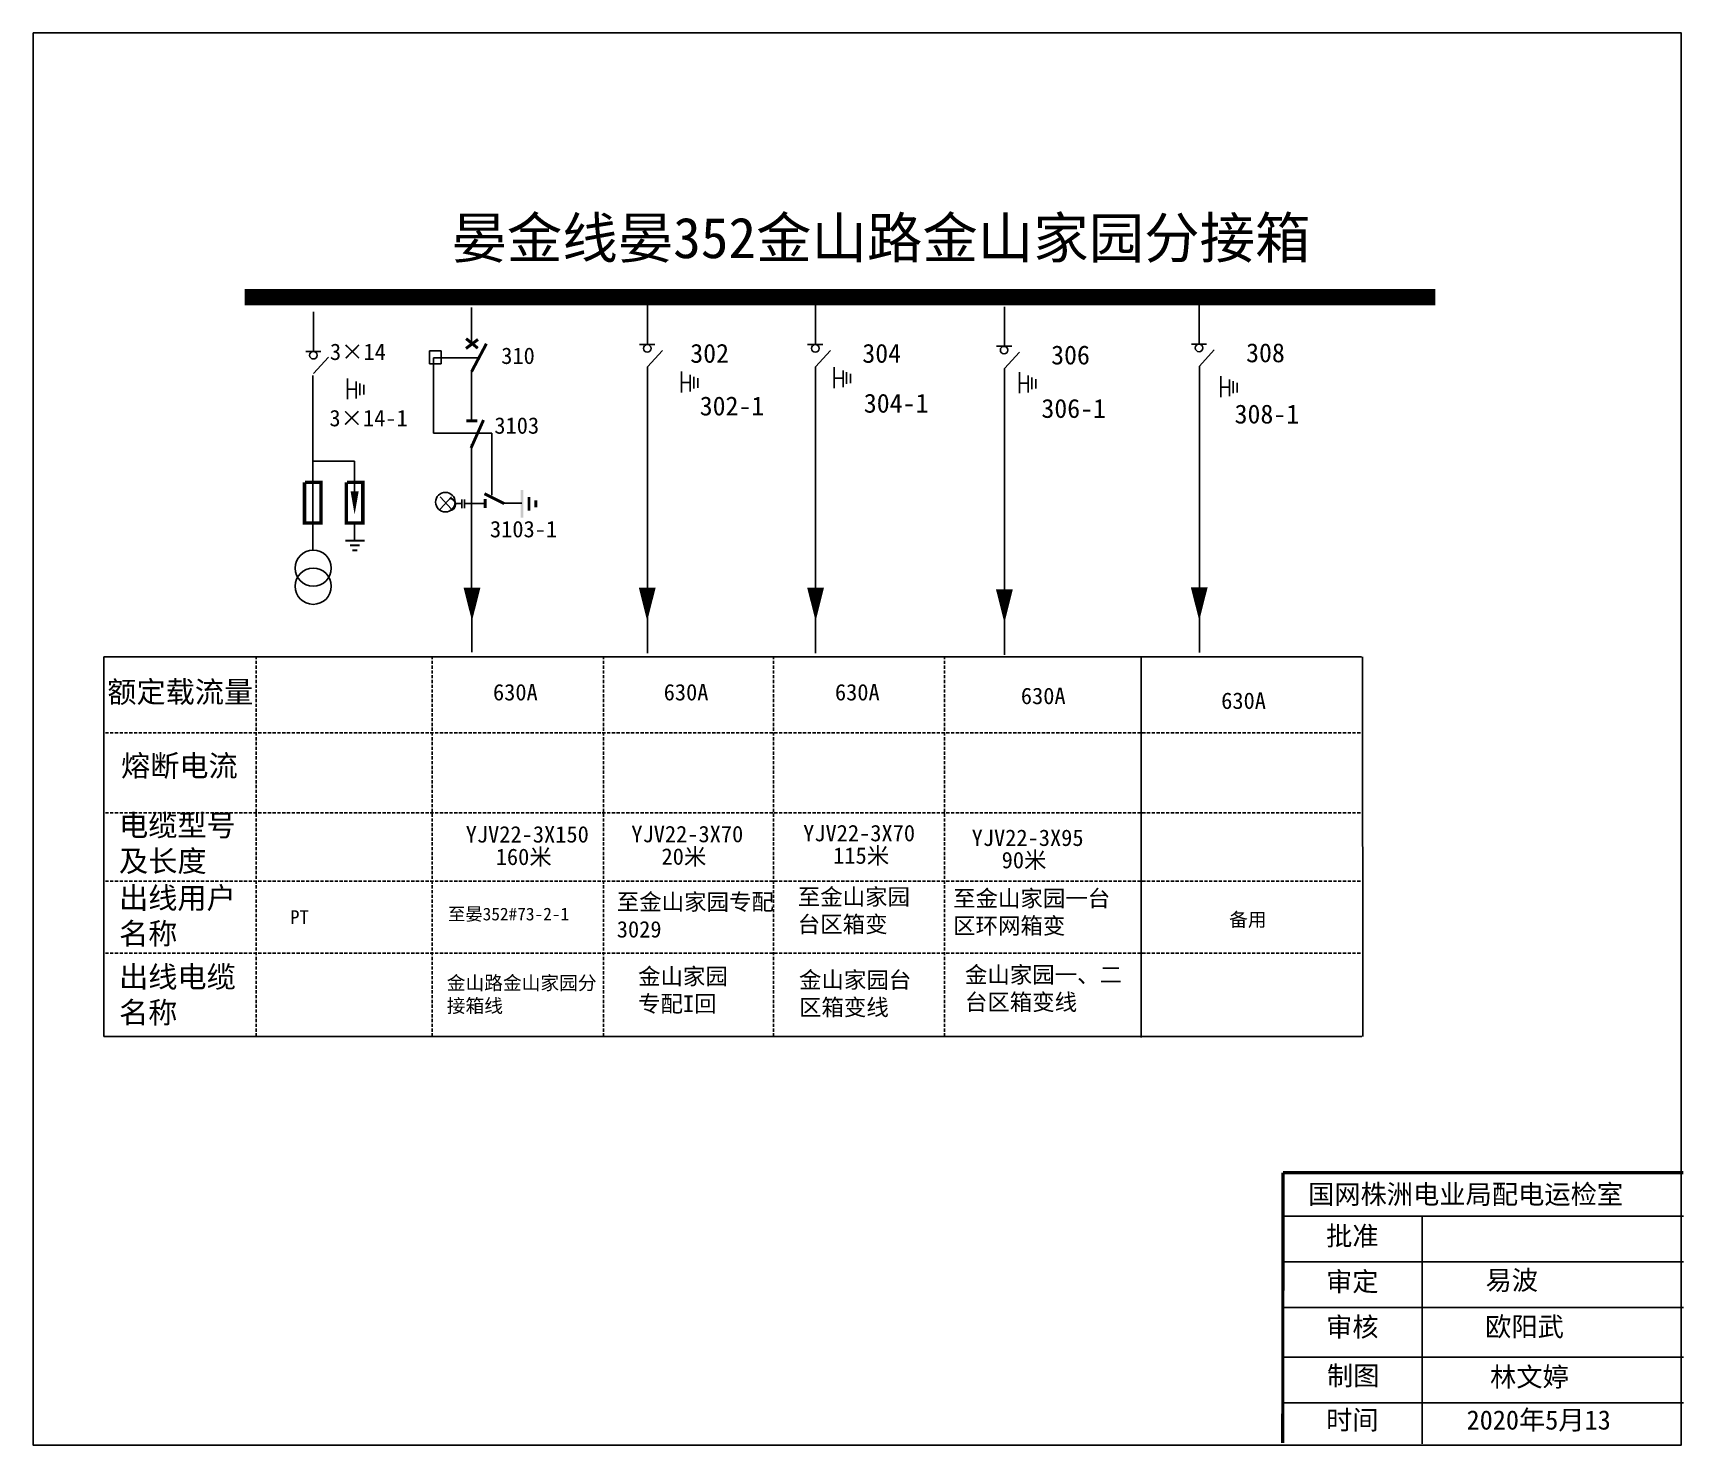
# Model space of a CAD drawing. Extents: x 660 to 1125, y -528 to -319.
# Drawn here: x 1004.9 to 1125.3, y -422 to -319 of the extents above; entities that cross this region are included whole.
import ezdxf

# ---------------------------------------------------------------- set-up
doc = ezdxf.new("R2010")
doc.units = 0
doc.header["$LTSCALE"] = 0.774411
doc.linetypes.add('DASHED', pattern=[0.45, 0.3, -0.15])
doc.layers.get('0').update_dxf_attribs({"linetype": 'CONTINUOUS'})
for name, color, linetype in [('1', 7, 'CONTINUOUS'), ('F11', 7, 'CONTINUOUS'), ('Layer2', 1, 'CONTINUOUS')]:
    doc.layers.add(name, color=color, linetype=linetype)
doc.styles.add('HZ', font='')
doc.styles.add('hztxt_txtstyle_0.00_0_0', font='', dxfattribs={"bigfont": 'hztxt.shx'})
doc.styles.add('hztxt_txtstyle_0.79_0_0', font='', dxfattribs={"height": 0.786403, "bigfont": 'hztxt.shx'})
doc.styles.add('KaiTi_GB2312_txtstyle_1.40_0_0', font='', dxfattribs={"height": 1.404432})
doc.styles.get("Standard").update_dxf_attribs({"font": '', "height": 2.5})
doc.styles.add('STYLE1', font='txt.shx', dxfattribs={"height": 2.6})
doc.styles.add('字体', font='', dxfattribs={"height": 2.5})
doc.styles.get('HZ').set_extended_font_data('SimSun')
doc.styles.get('hztxt_txtstyle_0.00_0_0').set_extended_font_data('hztxt')
doc.styles.get('hztxt_txtstyle_0.79_0_0').set_extended_font_data('hztxt')
doc.styles.get('KaiTi_GB2312_txtstyle_1.40_0_0').set_extended_font_data('KaiTi_GB2312')
doc.styles.get('Standard').set_extended_font_data('SimSun')
doc.styles.get('字体').set_extended_font_data('KaiTi_GB2312')

msp = doc.modelspace()

# ---------------------------------------------------------------- texts
at = {"style": 'HZ'}
msp.add_text('晏金线晏352金山路金山家园分接箱', height=2.964, dxfattribs=at).set_placement((1035.38, -335.45))
for s, height, p in [('3×14', 1.2, (1026.52, -342.88)), ('310', 1.2, (1039.01, -343.17)), ('3×14-1', 1.2, (1026.48, -347.72)), ('3103', 1.2, (1038.51, -348.26)), ('3103-1', 1.2, (1038.19, -355.82)), ('630A', 1.2, (1038.41, -367.72)), ('630A', 1.2, (1038.41, -367.72)), ('630A', 1.2, (1050.86, -367.72)), ('630A', 1.2, (1063.35, -367.72)), ('630A', 1.2, (1076.91, -367.99)), ('630A', 1.2, (1091.52, -368.34)), ('YJV22-3X150', 1.2, (1036.42, -378.09)), ('YJV22-3X70', 1.2, (1048.5, -378.07)), ('YJV22-3X70', 1.2, (1061.03, -378)), ('115米', 1.2, (1063.22, -379.64)), ('YJV22-3X95', 1.2, (1073.32, -378.34)), ('160米', 1.2, (1038.61, -379.73)), ('20米', 1.2, (1050.7, -379.71)), ('90米', 1.2, (1075.51, -379.97)), ('至晏352#73-2-1', 0.9269, (1035.13, -383.77))]:
    msp.add_text(s, height=height).set_placement(p)
at = {"linetype": 'DASHED', "attachment_point": 1, "style": 'STYLE1'}
for s, insert, char_height, width in [('{\\f\uffbfﾬￌﾣﾤ_GB2312|b0|i0|c134|p49;额定载流量}', (1010.28, -366.32), 1.56, 17.242), ('{\\f\uffbfﾬￌﾣﾤ_GB2312|b0|i0|c134|p49;熔断电流}', (1011.28, -371.71), 1.56, 17.242), ('{\\f\uffbfﾬￌﾣﾤ_GB2312|b0|i0|c134|p49;电缆型号及长度}', (1011.14, -376.06), 1.56, 8.6994), ('{\\f\uffbfﾬￌﾣﾤ_GB2312|b0|i0|c134|p49;出线用户名称}', (1011.14, -381.35), 1.56, 8.6994), ('{\\fSimSun|b0|i0|c134|p2;PT}', (1023.62, -383.03), 1.0013, 12.5964), ('{\\f\uffbfﾬￌﾣﾤ_GB2312|b0|i0|c134|p49;备用}', (1092.1, -383.21), 1.0013, 13.818), ('{\\f\uffbfﾬￌﾣﾤ_GB2312|b0|i0|c134|p49;出线电缆名称}', (1011.14, -387.11), 1.56, 8.6994), ('{\\fSimSun|b0|i0|c134|p2;金山路金山家园分接箱线}', (1035.04, -387.83), 1.0013, 10.9374)]:
    msp.add_mtext(s, dxfattribs=dict(at, insert=insert, char_height=char_height, width=width))
at = {"color": 7, "char_height": 1.2, "width": 8.6266, "attachment_point": 1, "style": 'hztxt_txtstyle_0.00_0_0'}
for s, insert in [('{\\fSimSun|b0|i0|c134|p2;至金山家园台区箱变}', (1060.64, -381.45)), ('{\\fSimSun|b0|i0|c134|p2;金山家园台区箱变线}', (1060.73, -387.51))]:
    msp.add_mtext(s, dxfattribs=dict(at, insert=insert))
at = {"linetype": 'Continuous', "char_height": 1.2, "width": 12.2498, "attachment_point": 1, "style": 'hztxt_txtstyle_0.00_0_0'}
for s, insert in [('{\\fSimSun|b0|i0|c134|p2;至金山家园一台区环网箱变}', (1071.97, -381.56)), ('{\\fSimSun|b0|i0|c134|p2;金山家园一、二台区箱变线}', (1072.83, -387.13))]:
    msp.add_mtext(s, dxfattribs=dict(at, insert=insert))
at = {"color": 7, "linetype": 'Continuous', "attachment_point": 1}
for s, insert, char_height, width, style in [('国网株洲电业局配电运检室', (1097.85, -403.05), 1.4044, 26.1555, '字体'), ('{\\fKaiTi_GB2312|b0|i0|c134|p49;批准}', (1099.17, -406.09), 1.4044, 10.9834, '字体'), ('\\f\uffbfﾬￌﾣﾤ_GB2312|b0|i0|c134|p49;审定', (1099.17, -409.42), 1.4044, 10.9834, '字体'), ('易波', (1110.8, -409.32), 1.404, 10.9834, 'KaiTi_GB2312_txtstyle_1.40_0_0'), ('\\f\uffbfﾬￌﾣﾤ_GB2312|b0|i0|c134|p49;审核', (1099.17, -412.73), 1.4044, 10.9834, '字体'), ('{\\fSimSun|b0|i0|c134|p2;欧阳武}', (1110.77, -412.71), 1.4044, 10.9834, '字体'), ('\\f\uffbfﾬￌﾣﾤ_GB2312|b0|i0|c134|p49;制图', (1099.24, -416.29), 1.4044, 10.9834, '字体'), ('林文婷', (1111.13, -416.38), 1.404, 10.9834, 'KaiTi_GB2312_txtstyle_1.40_0_0'), ('\\f\uffbfﾬￌﾣﾤ_GB2312|b0|i0|c134|p49;时间', (1099.17, -419.52), 1.4044, 10.9834, '字体'), ('2020年5月13', (1109.42, -419.52), 1.404, 12.1668, 'KaiTi_GB2312_txtstyle_1.40_0_0')]:
    msp.add_mtext(s, dxfattribs=dict(at, insert=insert, char_height=char_height, width=width, style=style))
at = {"layer": 'F11', "lineweight": -3, "char_height": 1.3848, "width": 11.665, "attachment_point": 1}
for s, insert in [('\\pl2.30793;302', (1050.49, -341.7)), ('\\pl2.30793;304', (1063.04, -341.7)), ('\\pl2.30793;306', (1076.81, -341.82)), ('\\pl2.30793;308', (1091.03, -341.66)), ('\\pl2.30793;302-1', (1051.18, -345.54)), ('\\pl2.30793;304-1', (1063.15, -345.34)), ('\\pl2.30793;306-1', (1076.1, -345.72)), ('\\pl2.30793;308-1', (1090.19, -346.13))]:
    msp.add_mtext(s, dxfattribs=dict(at, insert=insert))
at = {"layer": 'Layer2', "color": 0, "linetype": 'Continuous', "char_height": 1.2, "attachment_point": 1, "style": 'hztxt_txtstyle_0.79_0_0'}
for s, insert, width in [('{\\fSimSun|b0|i0|c134|p2;至金山家园专配3029}', (1047.44, -381.82), 13.276), ('{\\fSimSun|b0|i0|c134|p2;金山家园专配I回}', (1048.99, -387.25), 7.7707)]:
    msp.add_mtext(s, dxfattribs=dict(at, insert=insert, width=width))

# ---------------------------------------------------------------- blocks, each defined once
blk = doc.blocks.new('JD')
for points in [[(-2, 0.2), (-2, -0.2), (2, 0.2), (2, -0.2)], [(1, -1.2), (1, -0.8), (-1, -1.2), (-1, -0.8)], [(-0.5, -1.8), (-0.5, -2.2), (0.5, -1.8), (0.5, -2.2)]]:
    blk.add_trace(points)

# ---------------------------------------------------------------- linework, layer by layer
for p, q in [((1036.85, -339.06), (1036.85, -341.71)), ((1033.78, -342.22), (1033.78, -343.17)), ((1033.78, -342.22), (1034.64, -342.22)), ((1033.78, -343.17), (1034.64, -343.17)), ((1037.29, -342.72), (1034.06, -342.72)), ((1034.06, -342.72), (1034.06, -348.21)), ((1034.64, -342.22), (1034.64, -343.17)), ((1025.27, -344), (1025.27, -356.8)), ((1036.85, -343.68), (1036.85, -347.25)), ((1034.06, -348.21), (1038.32, -348.21)), ((1036.85, -349.03), (1036.85, -359.57)), ((1038.32, -348.21), (1038.32, -352.74)), ((1025.26, -350.27), (1028.32, -350.27)), ((1028.32, -350.27), (1028.32, -352.51)), ((1036.85, -353.36), (1037.85, -353.36)), ((1039.15, -353.33), (1040.51, -353.33)), ((1028.32, -354.85), (1028.32, -356.01)), ((1036.86, -360.99), (1036.86, -364.2))]:
    msp.add_line(p, q)
at = {"linetype": 'Continuous'}
for p, q in [((1035.38, -352.87), (1034.55, -353.76)), ((1034.55, -352.87), (1035.38, -353.76)), ((1027.41, -364.55), (1010.04, -364.55)), ((1010.04, -364.55), (1010.04, -392.25)), ((1101.75, -364.55), (1027.41, -364.55)), ((1085.68, -364.58), (1085.68, -392.31)), ((1101.84, -392.25), (1101.83, -364.55)), ((1010.04, -392.25), (1101.77, -392.25))]:
    msp.add_line(p, q, dxfattribs=at)
at = {"linetype": 'DASHED'}
for p, q in [((1021.13, -364.48), (1021.13, -392.25)), ((1033.98, -364.48), (1033.98, -392.25)), ((1046.46, -364.48), (1046.46, -392.25)), ((1058.86, -364.48), (1058.86, -392.25)), ((1071.35, -364.48), (1071.35, -392.25)), ((1010.14, -370.09), (1101.83, -370.08)), ((1010.14, -375.93), (1101.83, -375.93)), ((1010.14, -380.92), (1101.83, -380.92)), ((1010.14, -386.16), (1101.83, -386.16))]:
    msp.add_line(p, q, dxfattribs=at)
at = {"color": 7, "linetype": 'Continuous'}
for p, q in [((1096.03, -405.36), (1125.23, -405.36)), ((1106.17, -405.36), (1106.17, -421.96)), ((1096.03, -408.69), (1125.23, -408.69)), ((1096.03, -412.01), (1125.23, -412.01)), ((1096.03, -415.64), (1125.23, -415.64)), ((1096.03, -418.97), (1125.23, -418.97))]:
    msp.add_line(p, q, dxfattribs=at)
at = {"linetype": 'Continuous'}
msp.add_lwpolyline([(1004.87, -319.02), (1125.08, -319.02), (1125.08, -422.05), (1004.87, -422.05)], close=True, dxfattribs=at)
for points, const_width in [([(1020.29, -338.29), (1107.13, -338.29)], 1.2), ([(1036.44, -342.04), (1037.32, -341.38)], 0.216), ([(1036.45, -341.32), (1037.3, -342.02)], 0.216), ([(1036.85, -343.73), (1037.93, -341.69)], 0.216), ([(1036.47, -347.31), (1037.27, -347.31)], 0.216), ([(1036.81, -349.3), (1037.72, -347.26)], 0.216), ([(1024.66, -351.8), (1024.66, -354.78), (1025.86, -354.78), (1025.86, -351.8), (1024.7, -351.8)], 0.252), ([(1027.72, -351.8), (1027.72, -354.78), (1028.92, -354.78), (1028.92, -351.8), (1027.76, -351.8)], 0.252), ([(1037.79, -352.64), (1039.23, -353.36)], 0.216), ([(1037.85, -353.03), (1037.85, -353.69)], 0.216)]:
    msp.add_lwpolyline(points, dxfattribs=dict(const_width=const_width))
for points, format in [([(1028.32, -352.47, 0.588, 0, 0), (1028.32, -354.15, 0, 0, 0)], "xyseb"), ([(1035.28, -352.98, -0.877934), (1035.3, -353.86)], "xyb"), ([(1036.88, -359.49, 1.23, 0, 0), (1036.88, -361.93, 0, 0, 0)], "xyseb"), ([(1049.66, -359.49, 1.23, 0, 0), (1049.66, -361.93, 0, 0, 0)], "xyseb"), ([(1061.94, -359.49, 1.23, 0, 0), (1061.94, -361.93, 0, 0, 0)], "xyseb"), ([(1075.71, -359.62, 1.23, 0, 0), (1075.71, -362.06, 0, 0, 0)], "xyseb"), ([(1089.92, -359.46, 1.23, 0, 0), (1089.92, -361.9, 0, 0, 0)], "xyseb")]:
    msp.add_lwpolyline(points, format=format)
for points in [[(1036.13, -353.35), (1035.67, -353.35)], [(1036.13, -353.05), (1036.13, -353.7)], [(1036.33, -353.05), (1036.33, -353.7)], [(1036.85, -353.35), (1036.33, -353.35)]]:
    msp.add_lwpolyline(points)
at = {"color": 7, "linetype": 'Continuous', "const_width": 0.234}
for points in [[(1096.03, -402.18), (1096.01, -421.9)], [(1096.03, -402.18), (1125.23, -402.18)]]:
    msp.add_lwpolyline(points, dxfattribs=at)
at = {"linetype": 'Continuous'}
msp.add_circle((1034.94, -353.25), 0.712, dxfattribs=at)
for centre in [(1025.3, -358.07), (1025.3, -359.39)]:
    msp.add_circle(centre, 1.32)
at = {"layer": '1'}
msp.add_lwpolyline([(1035.28, -352.97, -0.877934), (1035.3, -353.84)], format="xyb", dxfattribs=at)
at = {"layer": 'F11', "lineweight": -3}
for p, q in [((1025.32, -339.37), (1025.32, -342.22)), ((1049.68, -338.87), (1049.68, -341.73)), ((1061.94, -338.87), (1061.94, -341.73)), ((1075.71, -339), (1075.71, -341.85)), ((1089.92, -338.84), (1089.92, -341.69)), ((1049.1, -341.75), (1050.22, -341.75)), ((1061.36, -341.75), (1062.47, -341.75)), ((1075.13, -341.88), (1076.25, -341.88)), ((1089.35, -341.72), (1090.46, -341.72)), ((1089.93, -343.34), (1091.01, -342.15)), ((1024.75, -342.25), (1025.86, -342.25)), ((1025.33, -343.87), (1026.41, -342.68)), ((1049.69, -343.37), (1050.77, -342.19)), ((1061.94, -343.37), (1063.02, -342.19)), ((1075.71, -343.5), (1076.8, -342.31)), ((1089.93, -343.34), (1089.93, -364.23)), ((1027.8, -344.22), (1027.8, -345.75)), ((1028.43, -344.46), (1028.43, -345.68)), ((1049.69, -343.37), (1049.69, -364.26)), ((1052.16, -343.73), (1052.16, -345.25)), ((1052.2, -344.52), (1052.79, -344.52)), ((1052.79, -343.97), (1052.79, -345.18)), ((1053.05, -344.1), (1053.05, -344.95)), ((1053.35, -344.21), (1053.35, -344.91)), ((1061.94, -343.37), (1061.94, -364.26)), ((1063.3, -343.4), (1063.3, -344.93)), ((1063.34, -344.2), (1063.93, -344.2)), ((1063.94, -343.64), (1063.94, -344.86)), ((1064.2, -343.77), (1064.2, -344.63)), ((1064.49, -343.88), (1064.49, -344.58)), ((1075.71, -343.5), (1075.71, -364.39)), ((1076.81, -343.78), (1076.81, -345.31)), ((1077.45, -344.02), (1077.45, -345.24)), ((1077.71, -344.15), (1077.71, -345.01)), ((1078, -344.27), (1078, -344.96)), ((1091.49, -344.06), (1091.49, -345.59)), ((1092.13, -344.3), (1092.13, -345.52)), ((1092.39, -344.43), (1092.39, -345.29)), ((1092.68, -344.55), (1092.68, -345.24)), ((1027.84, -345.02), (1028.43, -345.02)), ((1028.7, -344.59), (1028.7, -345.45)), ((1028.99, -344.7), (1028.99, -345.4)), ((1076.85, -344.58), (1077.44, -344.58)), ((1091.53, -344.86), (1092.12, -344.86))]:
    msp.add_line(p, q, dxfattribs=at)
for centre in [(1049.66, -342.03), (1061.92, -342.03), (1075.69, -342.16), (1089.91, -342), (1025.31, -342.53)]:
    msp.add_circle(centre, 0.276, dxfattribs=at)

# ---------------------------------------------------------------- block references
at = {"xscale": 0.5039999999106044, "yscale": 0.5039999999106044, "zscale": 0.504, "rotation": 90}
msp.add_blockref('JD', (1040.53, -353.37), dxfattribs=at)
at = {"xscale": 0.3527999999861891, "yscale": 0.3527999999373606, "zscale": 0.3527999999999999}
msp.add_blockref('JD', (1028.34, -356.06), dxfattribs=at)

msp.set_redraw_order([(e.dxf.handle, doc.entitydb.next_handle()) for e in msp.query("TEXT MTEXT ATTDEF DIMENSION ARC_DIMENSION")])  # texts and dimensions are drawn at this point

doc.saveas('drawing.dxf')
